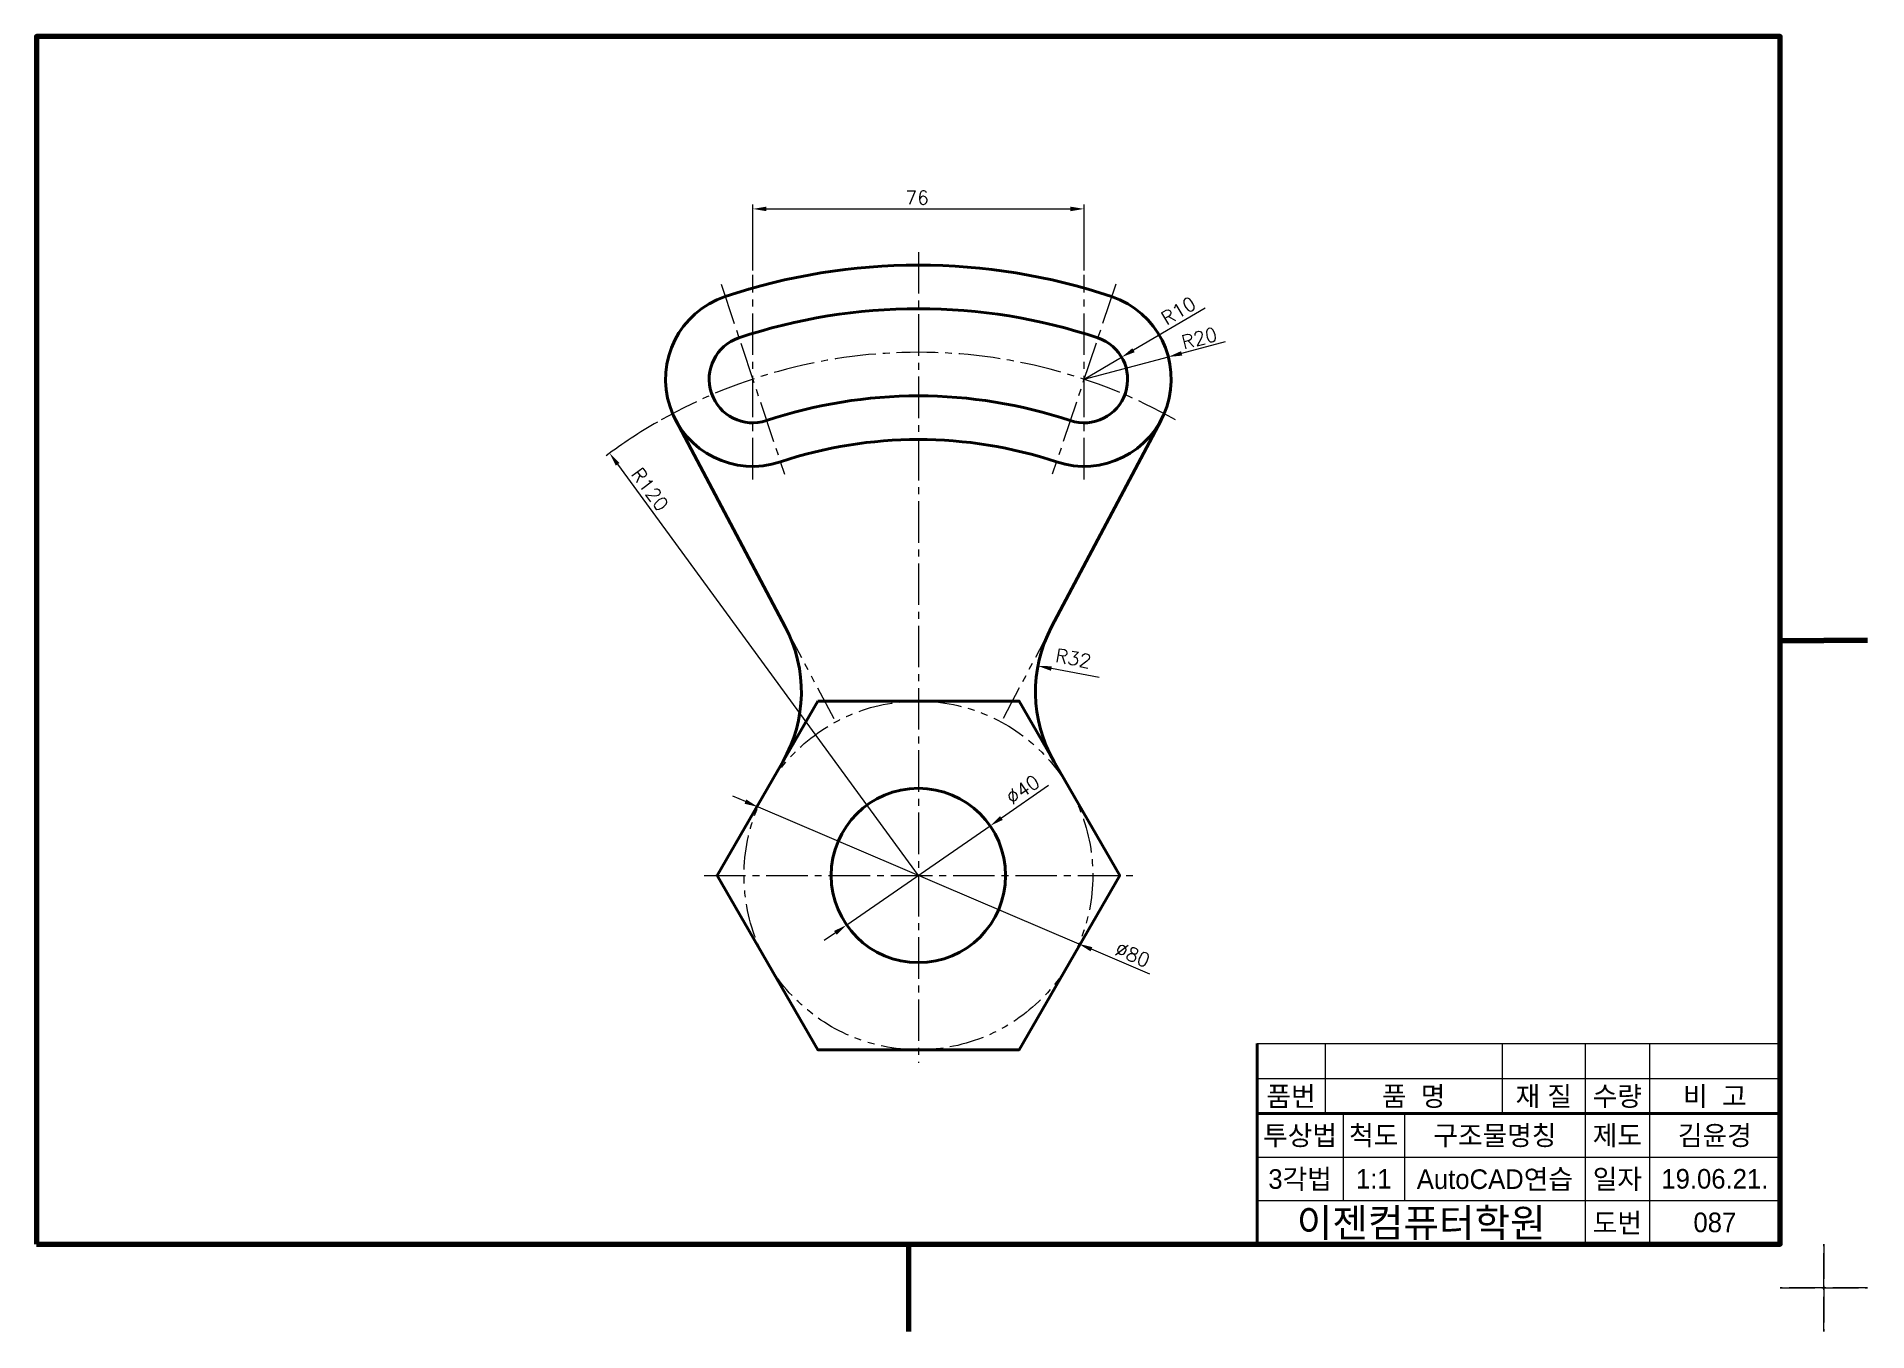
# Model space of a CAD drawing. Header units: millimetres. Extents: x 0 to 4210, y 0 to 2980.
# Drawn here: x 2530 to 2950, y 2366 to 2663 of the extents above; entities that cross this region are included whole.
import ezdxf
from ezdxf.enums import TextEntityAlignment as Align

# ---------------------------------------------------------------- set-up
doc = ezdxf.new("R2010")
doc.units = ezdxf.units.MM
doc.linetypes.add('CENTER2', pattern=[28.575, 19.05, -3.175, 3.175, -3.175])
doc.linetypes.add('PHANTOM2', pattern=[31.75, 15.875, -3.175, 3.175, -3.175, 3.175, -3.175])
for name, color, linetype, lineweight in [('가는선', 1, 'Continuous', 13), ('가상선', 1, 'PHANTOM2', 13), ('구분선', 1, 'PHANTOM2', 13), ('문자', 2, 'Continuous', 20), ('외곽선', 4, 'Continuous', 70), ('외형선', 3, 'Continuous', 40), ('중심선', 1, 'CENTER2', 13), ('치수선', 1, 'Continuous', 13)]:
    doc.layers.add(name, color=color, linetype=linetype, lineweight=lineweight)
doc.styles.get("Standard").update_dxf_attribs({"font": 'romans.shx'})
doc.styles.add('한글', font='')
doc.styles.get('한글').set_extended_font_data('Gulim')

msp = doc.modelspace()

# ---------------------------------------------------------------- texts
at = {"layer": '문자', "ltscale": 0.5}
msp.add_text('76', height=3.15, dxfattribs=at).set_placement((2729.29, 2624.48))
for s, rotation, p in [('R10', 30.3738, (2789.21, 2596.66)), ('R20', 14.8364, (2793.15, 2591.25)), ('R120', 306.1852, (2666.21, 2562.62)), ('R32', 349.2351, (2763.5, 2519.61)), ('∅40', 34.6395, (2753.82, 2486.67)), ('∅80', 336.8936, (2777.1, 2452.56))]:
    msp.add_text(s, height=3.15, rotation=rotation, dxfattribs=at).set_placement(p)
at = {"layer": '문자', "ltscale": 0.5, "style": '한글'}
for s, height, p in [('품번', 4.5, (2817.79, 2420)), ('품  명', 4.5, (2845.9, 2420)), ('재 질', 4.5, (2875.75, 2420)), ('수량', 4.5, (2892.64, 2420)), ('비  고', 4.5, (2915.01, 2420)), ('투상법', 4.5, (2819.86, 2411)), ('척도', 4.5, (2836.76, 2411)), ('구조물명칭', 4.5, (2864.54, 2411)), ('제도', 4.5, (2892.64, 2411)), ('김윤경', 4.5, (2915.01, 2411)), ('3각법', 4.5, (2819.86, 2401)), ('1:1', 4.5, (2836.76, 2401)), ('AutoCAD연습', 4.5, (2864.54, 2401)), ('일자', 4.5, (2892.64, 2401)), ('19.06.21.', 4.5, (2915.01, 2401)), ('이젠컴퓨터학원', 6.5, (2847.64, 2391)), ('도번', 4.5, (2892.64, 2391)), ('087', 4.5, (2915.01, 2391))]:
    msp.add_text(s, height=height, dxfattribs=at).set_placement(p, align=Align.MIDDLE)

# ---------------------------------------------------------------- linework, layer by layer
at = {"layer": '가는선', "ltscale": 0.5}
for p, q in [((2810, 2432), (2930, 2432)), ((2825.58, 2432), (2825.58, 2416)), ((2866.22, 2432), (2866.22, 2416)), ((2885.27, 2432), (2885.27, 2386)), ((2900.01, 2432), (2900.01, 2386)), ((2810, 2424), (2930, 2424)), ((2829.73, 2416), (2829.73, 2396)), ((2843.8, 2416), (2843.8, 2396)), ((2810, 2406), (2930, 2406)), ((2810, 2396), (2930, 2396))]:
    msp.add_line(p, q, dxfattribs=at)
at = {"layer": '가상선', "ltscale": 0.5}
for p, q in [((2701.73, 2527.63), (2713.29, 2505.79)), ((2762.86, 2527.63), (2751.29, 2505.79))]:
    msp.add_line(p, q, dxfattribs=at)
msp.add_circle((2732.29, 2470.59), 40, dxfattribs=at)
at = {"layer": '구분선', "ltscale": 0.5}
for points in [[(2930, 2376), (2940, 2376), (2940, 2386)], [(2930, 2376), (2940, 2376), (2940, 2386)], [(2940, 2386), (2940, 2376), (2950, 2376)], [(2940, 2386), (2940, 2376), (2950, 2376)], [(2940, 2386), (2940, 2376), (2950, 2376)], [(2940, 2386), (2940, 2376), (2950, 2376)], [(2940, 2366), (2940, 2376), (2930, 2376)], [(2950, 2376), (2940, 2376), (2940, 2366)], [(2950, 2376), (2940, 2376), (2940, 2366)]]:
    msp.add_lwpolyline(points, dxfattribs=at)
at = {"layer": '외곽선', "ltscale": 0.5}
for p, q in [((2930, 2524.5), (2940, 2524.5)), ((2950, 2524.5), (2940, 2524.5)), ((2950, 2524.5), (2940, 2524.5)), ((2930, 2386), (2930, 2432)), ((2730, 2386), (2730, 2376)), ((2730, 2386), (2730, 2376)), ((2730, 2376), (2730, 2366))]:
    msp.add_line(p, q, dxfattribs=at)
msp.add_lwpolyline([(2530, 2386), (2930, 2386), (2930, 2663), (2530, 2663)], close=True, dxfattribs=at)
at = {"layer": '외형선', "ltscale": 0.5}
for p, q in [((2701.73, 2527.63), (2676.62, 2575.05)), ((2762.86, 2527.63), (2787.97, 2575.05)), ((2810, 2432), (2810, 2424)), ((2810, 2424), (2810, 2416)), ((2810, 2416), (2930, 2416)), ((2810, 2416), (2810, 2396)), ((2810, 2396), (2810, 2386))]:
    msp.add_line(p, q, dxfattribs=at)
msp.add_lwpolyline([(2709.2, 2510.59), (2686.11, 2470.59), (2709.2, 2430.59), (2755.39, 2430.59), (2778.48, 2470.59), (2755.39, 2510.59)], close=True, dxfattribs=at)
msp.add_circle((2732.29, 2470.59), 20, dxfattribs=at)
for centre, radius, start, end in [((2732.29, 2470.59), 140, 71.5385, 108.4615), ((2694.29, 2584.41), 20, 108.4615, 288.4615), ((2732.29, 2470.59), 130, 71.5385, 108.4615), ((2770.29, 2584.41), 20, 251.5385, 71.5385), ((2694.29, 2584.41), 10, 108.4615, 288.4615), ((2770.29, 2584.41), 10, 251.5385, 71.5385), ((2732.29, 2470.59), 110, 71.5385, 108.4615), ((2732.29, 2470.59), 100, 71.5385, 108.4615), ((2673.45, 2512.66), 32, 330, 27.9004), ((2791.14, 2512.66), 32, 152.0996, 210)]:
    msp.add_arc(centre, radius, start, end, dxfattribs=at)
at = {"layer": '중심선', "ltscale": 0.5}
for p, q in [((2732.29, 2613.59), (2732.29, 2427.59)), ((2694.29, 2561.41), (2694.29, 2608.33)), ((2770.29, 2561.41), (2770.29, 2608.33)), ((2687.01, 2606.23), (2701.58, 2562.6)), ((2777.58, 2606.23), (2763.01, 2562.6)), ((2683.11, 2470.59), (2781.48, 2470.59))]:
    msp.add_line(p, q, dxfattribs=at)
msp.add_arc((2732.29, 2470.59), 120, 60.5458, 119.4542, dxfattribs=at)
at = {"layer": '치수선', "ltscale": 0.5}
for p, q in [((2694.29, 2609.33), (2694.29, 2624.48)), ((2697.44, 2623.48), (2767.14, 2623.48)), ((2770.29, 2609.33), (2770.29, 2624.48)), ((2798.09, 2600.7), (2781.64, 2591.06)), ((2802.65, 2592.98), (2792.67, 2590.34)), ((2770.29, 2584.41), (2789.63, 2589.53)), ((2770.29, 2584.41), (2778.92, 2589.47)), ((2732.29, 2470.59), (2663.31, 2564.9)), ((2773.78, 2515.96), (2762.8, 2518.05)), ((2762.12, 2491.19), (2751.34, 2483.75)), ((2692.61, 2487.52), (2689.71, 2488.76)), ((2695.5, 2486.29), (2769.09, 2454.89)), ((2715.84, 2459.22), (2748.75, 2481.96)), ((2713.25, 2457.43), (2710.66, 2455.64)), ((2785.35, 2447.95), (2771.98, 2453.65))]:
    msp.add_line(p, q, dxfattribs=at)
msp.add_arc((2732.29, 2470.59), 120, 119.9317, 126.6626, dxfattribs=at)
for points in [[(2697.44, 2624), (2697.44, 2622.95), (2694.29, 2623.48)], [(2767.14, 2624), (2767.14, 2622.95), (2770.29, 2623.48)], [(2781.37, 2591.52), (2781.9, 2590.61), (2778.92, 2589.47)], [(2792.54, 2590.85), (2792.81, 2589.83), (2789.63, 2589.53)], [(2663.73, 2565.21), (2662.88, 2564.59), (2661.45, 2567.44)], [(2762.9, 2518.57), (2762.7, 2517.53), (2759.71, 2518.64)], [(2692.81, 2488.01), (2692.4, 2487.04), (2695.5, 2486.29)], [(2751.04, 2484.18), (2751.64, 2483.32), (2748.75, 2481.96)], [(2712.95, 2457.86), (2713.55, 2457), (2715.84, 2459.22)], [(2772.19, 2454.14), (2771.78, 2453.17), (2769.09, 2454.89)]]:
    msp.add_solid(points, dxfattribs=at)

msp.set_redraw_order([(e.dxf.handle, doc.entitydb.next_handle()) for e in msp.query("TEXT MTEXT ATTDEF DIMENSION ARC_DIMENSION")])  # texts and dimensions are drawn at this point

doc.saveas('drawing.dxf')
